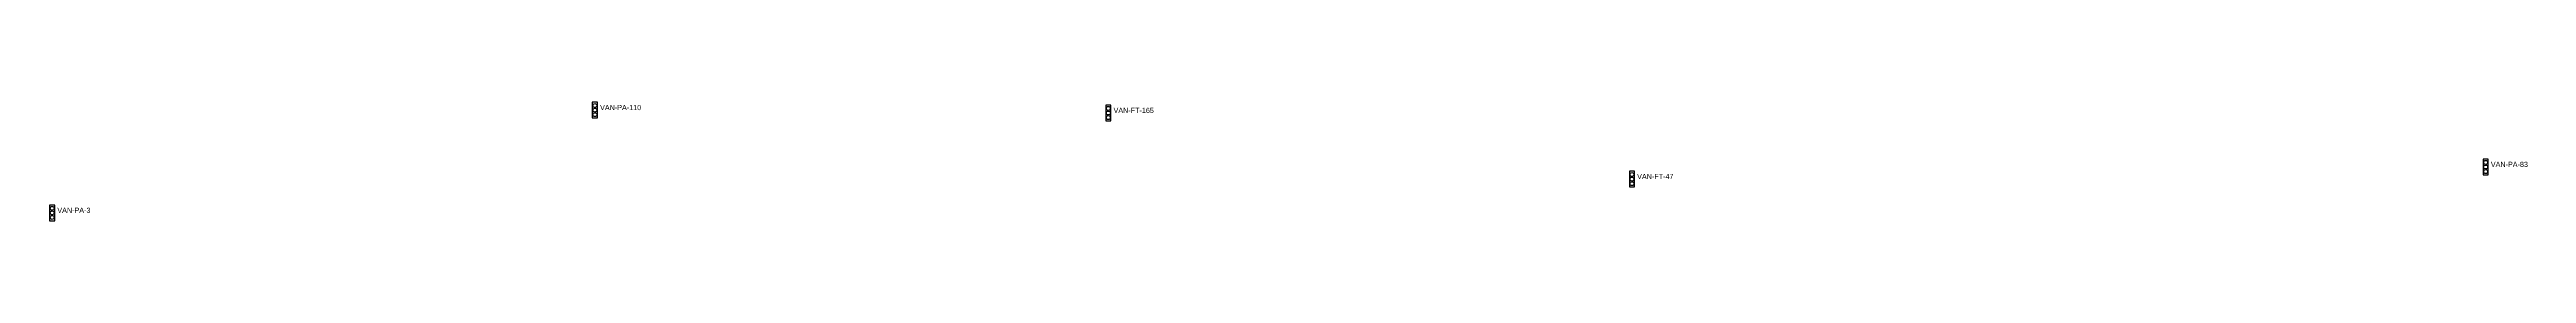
# Model space of a CAD drawing. Header units: inches. Extents: x 486474 to 494239, y 5455982 to 5459995.
# Drawn here: x 490465 to 491418, y 5459553 to 5459598 of the extents above; entities that cross this region are included whole.
import ezdxf

# ---------------------------------------------------------------- set-up
doc = ezdxf.new("R2010")
doc.units = ezdxf.units.IN
doc.header["$MEASUREMENT"] = 0
doc.layers.add('TrafficSignals', color=10, linetype='Continuous')

msp = doc.modelspace()

# ---------------------------------------------------------------- linework, layer by layer
at = {"layer": 'TrafficSignals', "color": 1}
for points in [[(490673.81, 5459592.04), (490675.81, 5459592.04), (490675.81, 5459598.04), (490673.81, 5459598.04)], [(490871.27, 5459590.94), (490873.27, 5459590.94), (490873.27, 5459596.94), (490871.27, 5459596.94)], [(491400.9, 5459570.25), (491402.9, 5459570.25), (491402.9, 5459576.25), (491400.9, 5459576.25)], [(491072.62, 5459565.6), (491074.62, 5459565.6), (491074.62, 5459571.6), (491072.62, 5459571.6)], [(490465.1, 5459552.65), (490467.1, 5459552.65), (490467.1, 5459558.65), (490465.1, 5459558.65)]]:
    msp.add_lwpolyline(points, close=True, dxfattribs=at)
for centre in [(490674.81, 5459596.79), (490674.81, 5459595.04), (490872.27, 5459595.69), (490674.81, 5459593.29), (490872.27, 5459593.94), (490872.27, 5459592.19), (491401.9, 5459575), (491073.62, 5459570.35), (491073.62, 5459568.6), (491073.62, 5459566.85), (491401.9, 5459573.25), (491401.9, 5459571.5), (490466.1, 5459557.4), (490466.1, 5459555.65), (490466.1, 5459553.9)]:
    msp.add_circle(centre, 0.75, dxfattribs=at)

# ---------------------------------------------------------------- texts
for s, p in [('VAN-PA-110', (490676.81, 5459595.04)), ('VAN-FT-165', (490874.27, 5459593.94)), ('VAN-FT-47', (491075.62, 5459568.6)), ('VAN-PA-83', (491403.9, 5459573.25)), ('VAN-PA-3', (490468.1, 5459555.65))]:
    msp.add_text(s, height=2, dxfattribs=at).set_placement(p)

doc.saveas('drawing.dxf')
